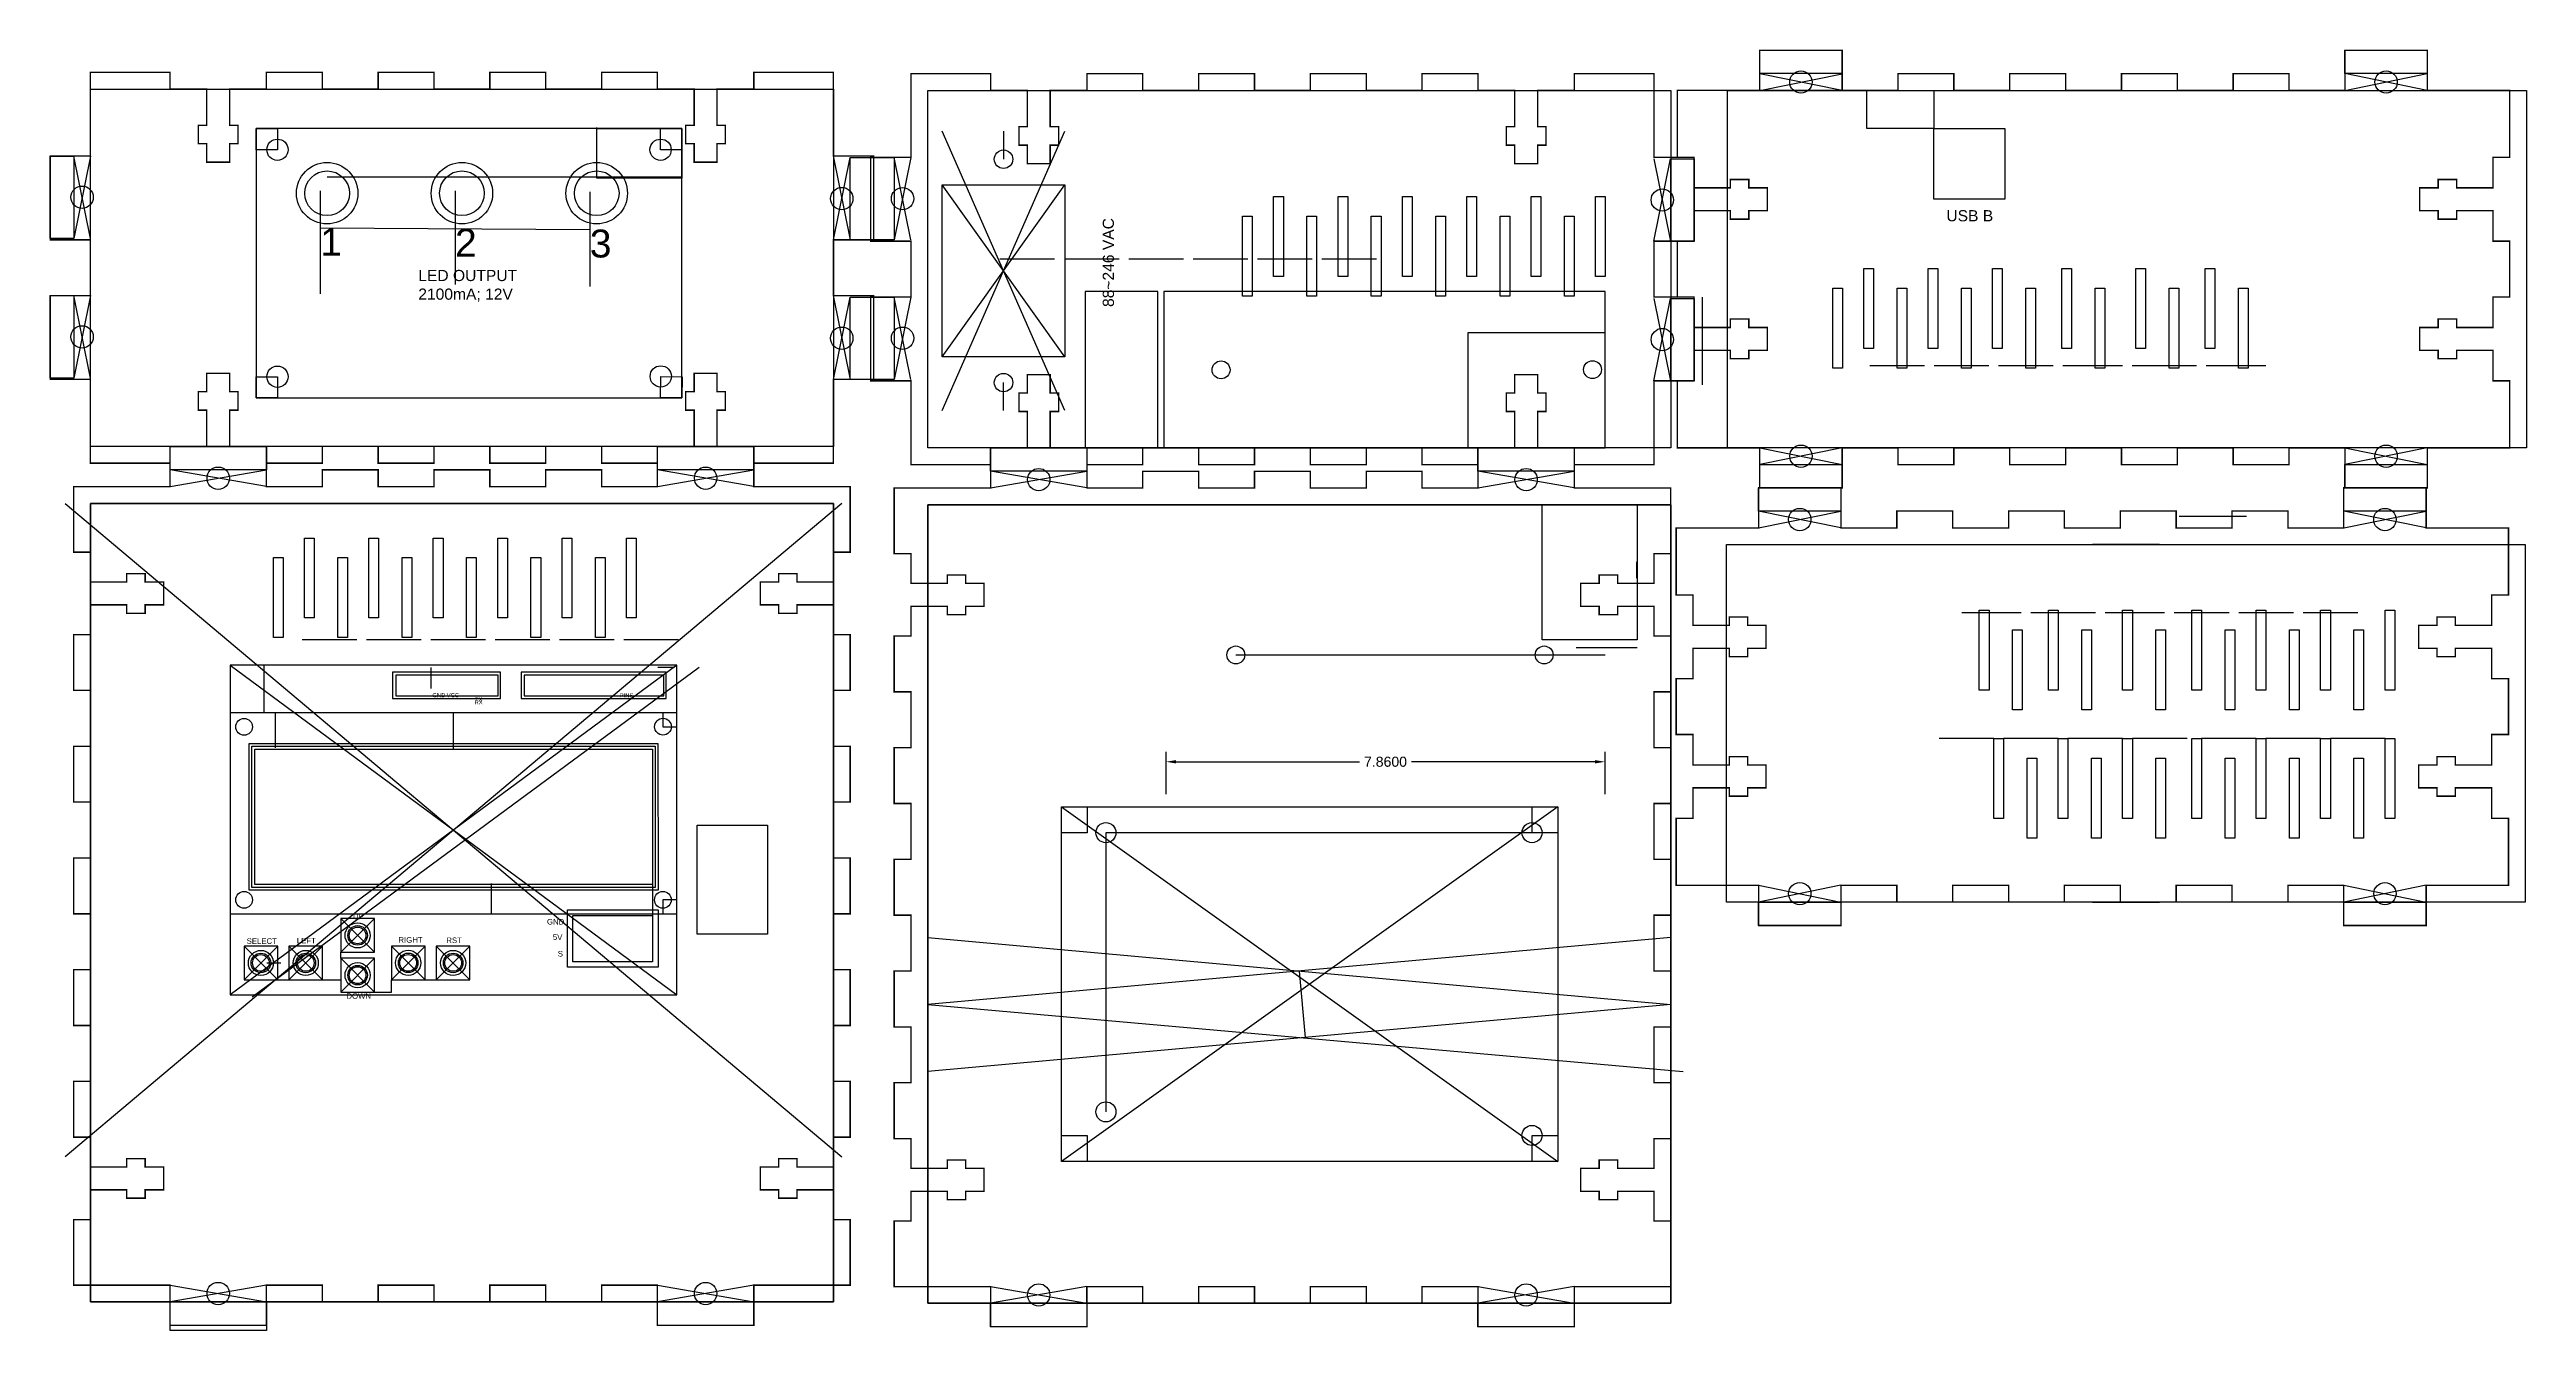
# Model space of a CAD drawing. Header units: inches. Extents: x 39.2 to 83.6, y 6.9 to 29.8.
import ezdxf

# ---------------------------------------------------------------- set-up
doc = ezdxf.new("R2010")
doc.units = ezdxf.units.IN
doc.header["$MEASUREMENT"] = 0
doc.layers.get('0').update_dxf_attribs({"color": 6})
doc.layers.get('Defpoints').update_dxf_attribs({"color": 4})
for name, color, linetype in [('Cut', 1, 'Continuous'), ('Engrave', 250, 'Continuous'), ('Silk', 7, 'Continuous')]:
    doc.layers.add(name, color=color, linetype=linetype)
doc.styles.get("Standard").update_dxf_attribs({"font": 'Arial.ttf'})
doc.dimstyles.get("Standard").update_dxf_attribs({"dimtxt": 0.18, "dimasz": 0.18, "dimexe": 0.18, "dimexo": 0.0625, "dimgap": 0.09, "dimtad": 0, "dimtih": 1, "dimtoh": 1, "dimdec": 4, "dimzin": 0, "dimdsep": 46, "dimtxsty": 'Standard', "dimcen": 0.09, "dimadec": 0, "dimazin": 0, "dimtfac": 1, "dimtdec": 4, "dimtofl": 0, "dimtmove": 0, "dimatfit": 3, "dimfxl": 1, "dimtolj": 1, "dimtzin": 0, "dimarcsym": 0})

# ---------------------------------------------------------------- blocks, each defined once
blk = doc.blocks.new('*D9')
at = {"color": 0, "lineweight": -2, "transparency": 16777216}
for p, q in [((59.207, 16.493), (59.207, 17.252)), ((59.387, 17.072), (62.674, 17.072)), ((66.887, 17.072), (63.601, 17.072)), ((67.067, 16.493), (67.067, 17.252))]:
    blk.add_line(p, q, dxfattribs=at)
at = {"color": 0, "transparency": 16777216}
for points in [[(59.387, 17.102), (59.387, 17.042), (59.207, 17.072)], [(66.887, 17.102), (66.887, 17.042), (67.067, 17.072)]]:
    blk.add_solid(points, dxfattribs=at)
at = {"layer": 'Defpoints', "color": 0, "transparency": 16777216}
for p in [(59.207, 17.072), (59.207, 16.431, -2.8), (67.067, 16.431, -2.8)]:
    blk.add_point(p, dxfattribs=at)
at = {"color": 0, "transparency": 16777216, "insert": (63.137, 17.072), "char_height": 0.18, "attachment_point": 5}
blk.add_mtext('\\A1;7.8600', dxfattribs=at)

msp = doc.modelspace()

# ---------------------------------------------------------------- linework, layer by layer
for p, q in [((71.31157, 29.09521), (69.83648, 29.39499)), ((69.83648, 29.09521), (71.31157, 29.39499)), ((81.78736, 29.09522), (80.31226, 29.395)), ((80.31226, 29.09522), (81.78736, 29.395)), ((71.7544, 29.0955, -2.77), (68.81183, 29.0955)), ((75.81184, 29.09522), (77.01208, 29.09522)), ((49.01506, 27.54308, 1.15965), (49.01506, 28.43208, 1.15965)), ((55.19798, 23.36335), (57.39798, 28.36335)), ((57.39798, 23.36335), (55.19798, 28.36335)), ((56.29798, 28.36335), (56.29798, 27.86335)), ((39.95153, 27.91988), (39.65174, 26.44479)), ((39.95153, 26.44479), (39.65174, 27.91988)), ((46.60206, 27.54308, 1.15965), (44.18906, 27.54308, 1.15965)), ((49.01506, 27.54308, 1.15965), (46.60206, 27.54308, 1.15965)), ((50.53906, 27.54308, 1.15965), (49.01506, 27.54308, 1.15965)), ((53.25259, 26.41989), (53.55237, 27.89499)), ((53.25259, 27.89499), (53.55237, 26.41989)), ((54.64085, 27.89499), (54.34107, 26.41989)), ((54.64085, 26.41989), (54.34107, 27.89499)), ((67.94194, 26.395), (68.24173, 27.87009)), ((67.94194, 27.87009), (68.24173, 26.395)), ((48.89125, 27.27647), (48.89125, 25.58115)), ((55.19798, 24.32335), (57.39798, 27.40335)), ((57.39798, 24.32335), (55.19798, 27.40335)), ((44.06525, 26.63412), (48.89125, 26.60315)), ((56.23459, 26.08115), (57.21363, 26.08115)), ((57.38732, 26.08115), (58.36635, 26.08115)), ((58.54004, 26.08115), (59.51908, 26.08115)), ((59.69277, 26.08115), (60.6718, 26.08115)), ((60.84549, 26.08115), (61.82453, 26.08115)), ((61.99822, 26.08115), (62.97726, 26.08115)), ((39.95153, 25.41977), (39.65174, 23.94467)), ((39.95153, 23.94467), (39.65174, 25.41977)), ((53.25259, 23.91968), (53.55237, 25.39477)), ((53.25259, 25.39477), (53.55237, 23.91968)), ((54.64085, 25.39487), (54.34107, 23.91978)), ((54.64085, 23.91978), (54.34107, 25.39487)), ((67.94194, 23.89478), (68.24173, 25.36988)), ((67.94194, 25.36988), (68.24173, 23.89478)), ((68.8113, 23.81981), (68.8113, 25.39501)), ((68.66168, 24.348), (68.66167, 23.97716)), ((71.80447, 24.16983), (72.7835, 24.16983)), ((72.95719, 24.16983), (73.93623, 24.16983)), ((74.10992, 24.16983), (75.08895, 24.16983)), ((75.26264, 24.16983), (76.24168, 24.16983)), ((75.34949, 24.16983), (76.32852, 24.16983)), ((76.50221, 24.16983), (77.48125, 24.16983)), ((76.67591, 24.16983), (77.65494, 24.16983)), ((77.82863, 24.16983), (78.80767, 24.16983)), ((77.91548, 24.16983), (78.89451, 24.16983)), ((56.29798, 23.36335), (56.29798, 23.86335)), ((69.83648, 22.69466), (71.31157, 22.39488)), ((71.31157, 22.69466), (69.83648, 22.39488)), ((80.31226, 22.69466), (81.78736, 22.39488)), ((81.78736, 22.69466), (80.31226, 22.39488)), ((43.10182, 22.00015), (41.37666, 22.30017)), ((41.37666, 22.00015), (43.10182, 22.30002)), ((51.82742, 22.00015), (50.10227, 22.30017)), ((50.10227, 22.00015), (51.82742, 22.30002)), ((57.7911, 21.97523), (56.06595, 22.27525)), ((56.06595, 21.97523), (57.7911, 22.2751)), ((66.51669, 21.97523), (64.79154, 22.27525)), ((64.79154, 21.97523), (66.51669, 22.2751)), ((39.50136, 21.70026), (53.40245, 9.99883)), ((53.40245, 21.70026), (39.50136, 9.99883)), ((71.29093, 21.26093), (69.81584, 21.56071)), ((69.81584, 21.26093), (71.29093, 21.56071)), ((77.34785, 21.46809), (78.54809, 21.46809)), ((81.76671, 21.26093), (80.29162, 21.56071)), ((80.29162, 21.26093), (81.76671, 21.56071)), ((76.99157, 20.96105), (75.79132, 20.96105)), ((67.62986, 20.65306), (67.62986, 20.35842)), ((74.43204, 19.74199), (73.45301, 19.74199)), ((74.51889, 19.74199), (73.53985, 19.74199)), ((75.67161, 19.74199), (74.69258, 19.74199)), ((75.8453, 19.74199), (74.86627, 19.74199)), ((76.99803, 19.74199), (76.01899, 19.74199)), ((77.08487, 19.74199), (76.10584, 19.74199)), ((78.2376, 19.74199), (77.25857, 19.74199)), ((79.39033, 19.74199), (78.41129, 19.74199)), ((80.54305, 19.74199), (79.56402, 19.74199)), ((43.73957, 19.26093), (44.7186, 19.26093)), ((44.89229, 19.26093), (45.87133, 19.26093)), ((46.04502, 19.26093), (47.02405, 19.26093)), ((47.19774, 19.26093), (48.17678, 19.26093)), ((48.35047, 19.26093), (49.3295, 19.26093)), ((49.5032, 19.26093), (50.48223, 19.26093)), ((66.55026, 19.12034), (67.64026, 19.12034)), ((50.41001, 18.75769), (50.11001, 18.75769)), ((60.45743, 18.98564), (67.06743, 18.98564)), ((74.0277, 17.48662), (73.04866, 17.48662)), ((75.18042, 17.48662), (74.20139, 17.48662)), ((75.18042, 17.48662), (74.20139, 17.48662)), ((76.33315, 17.48662), (75.35411, 17.48662)), ((76.33315, 17.48662), (75.35411, 17.48662)), ((77.48587, 17.48662), (76.50684, 17.48662)), ((78.72545, 17.48662), (77.74641, 17.48662)), ((79.87817, 17.48662), (78.89914, 17.48662)), ((81.0309, 17.48662), (80.05186, 17.48662)), ((57.33365, 16.26671), (66.22365, 9.91671)), ((66.22365, 16.26671), (57.33365, 9.91671)), ((65.75965, 15.80271), (58.13165, 15.80271)), ((58.13165, 15.80271), (58.13165, 10.80271)), ((69.81584, 14.86044), (71.29093, 14.56066)), ((71.29093, 14.86044), (69.81584, 14.56066)), ((80.29162, 14.86044), (81.76671, 14.56066)), ((81.76671, 14.86044), (80.29162, 14.56066)), ((75.79132, 14.56066), (76.99157, 14.56066)), ((68.24186, 13.92481), (54.94071, 12.72469)), ((54.94071, 13.92481), (68.24186, 12.72469)), ((61.59129, 13.32475), (61.69869, 12.13435)), ((68.24186, 12.72469), (54.94071, 11.52463)), ((54.94071, 12.72469), (68.4668, 11.52463)), ((41.37666, 7.69912), (43.10182, 7.3991)), ((43.10182, 7.69912), (41.37666, 7.39925)), ((50.10227, 7.69912), (51.82742, 7.3991)), ((51.82742, 7.69912), (50.10227, 7.39925)), ((56.06595, 7.6742), (57.7911, 7.37418)), ((57.7911, 7.6742), (56.06595, 7.37433)), ((57.7911, 7.37418), (57.7911, 7.6742)), ((64.79154, 7.6742), (66.51669, 7.37418)), ((66.51669, 7.6742), (64.79154, 7.37433))]:
    msp.add_line(p, q)
for points in [[(69.83648, 29.81464), (71.31157, 29.81464), (71.31157, 29.39525), (69.83648, 29.39525)], [(80.31226, 29.81466), (81.78736, 29.81466), (81.78736, 29.39527), (80.31226, 29.39527)], [(39.95153, 29.1201), (53.25259, 29.12011), (53.25259, 22.71972), (39.95153, 22.71971)], [(39.95153, 29.1201), (53.25259, 29.12), (53.25259, 22.71941), (39.95153, 22.71951)], [(54.94084, 29.09521), (68.24199, 29.09519), (68.24199, 22.69463), (54.94084, 22.69464)], [(54.94084, 29.09521), (68.24199, 29.09521), (68.24199, 22.69482), (54.94084, 22.69482)], [(69.26142, 29.09522), (83.5625, 29.09522), (83.56275, 22.69468), (69.26168, 22.69468)], [(69.26142, 29.09522), (83.5625, 29.09522), (83.5625, 22.69483), (69.26142, 22.69483)], [(39.23209, 26.44479), (39.23209, 27.91988), (39.65148, 27.91988), (39.65148, 26.44479)], [(53.97203, 27.89499), (53.97203, 26.41989), (53.55264, 26.41989), (53.55264, 27.89499)], [(53.92141, 26.41989), (53.92141, 27.89499), (54.3408, 27.89499), (54.3408, 26.41989)], [(68.66138, 27.87009), (68.66138, 26.395), (68.24199, 26.395), (68.24199, 27.87009)], [(39.23209, 23.94467), (39.23209, 25.41977), (39.65148, 25.41977), (39.65148, 23.94467)], [(53.97203, 25.39477), (53.97203, 23.91968), (53.55264, 23.91968), (53.55264, 25.39477)], [(53.92141, 23.91978), (53.92141, 25.39487), (54.3408, 25.39487), (54.3408, 23.91978)], [(59.05865, 25.49483), (57.75865, 25.49483), (57.75865, 22.69483), (59.05865, 22.69483)], [(67.06755, 25.49483), (59.16755, 25.49483), (59.16755, 22.69483), (67.06755, 22.69483)], [(68.66138, 25.36988), (68.66138, 23.89478), (68.24199, 23.89478), (68.24199, 25.36988)], [(67.06755, 24.75229), (64.60811, 24.75229), (64.60811, 22.69483), (67.06755, 22.69483)], [(64.60813, 22.69483), (67.06755, 22.69483), (67.06755, 24.75229), (64.60813, 24.75229)], [(43.10182, 22.30017), (41.37666, 22.30017), (41.37666, 22.71956), (43.10182, 22.71956)], [(51.82742, 22.30017), (50.10227, 22.30017), (50.10227, 22.71956), (51.82742, 22.71956)], [(57.7911, 22.27525), (56.06595, 22.27525), (56.06595, 22.69464), (57.7911, 22.69464)], [(66.51669, 22.27525), (64.79154, 22.27525), (64.79154, 22.69464), (66.51669, 22.69464)], [(71.31157, 21.97523), (69.83648, 21.97523), (69.83648, 22.39462), (71.31157, 22.39462)], [(81.78736, 21.97523), (80.31226, 21.97523), (80.31226, 22.39462), (81.78736, 22.39462)], [(69.81584, 21.98037), (71.29093, 21.98037), (71.29093, 21.56098), (69.81584, 21.56098)], [(80.29162, 21.98037), (81.76671, 21.98037), (81.76671, 21.56098), (80.29162, 21.56098)], [(53.25258, 21.70026), (39.95146, 21.70026), (39.95142, 7.39925), (53.25254, 7.39925)], [(39.95146, 21.70026), (53.25253, 21.70026), (53.25253, 7.39925), (39.95146, 7.39925)], [(68.24184, 21.67534), (54.94071, 21.67534), (54.94067, 7.37433), (68.2418, 7.37433)], [(54.94071, 21.67534), (68.24186, 21.67534), (68.24199, 7.37433), (54.94084, 7.37433)], [(65.94264, 21.67534), (67.64026, 21.67534), (67.64026, 19.25392), (65.94264, 19.25392)], [(69.24065, 20.96105), (83.54173, 20.96105), (83.54173, 14.56066), (69.24065, 14.56066)], [(69.24065, 20.96105), (83.54173, 20.96105), (83.54185, 14.56051), (69.24078, 14.56051)], [(57.33365, 16.26671), (66.22365, 16.26671), (66.22365, 9.91671), (57.33365, 9.91671)], [(57.33365, 16.26671), (57.79765, 16.26671), (57.79765, 15.80271), (57.33365, 15.80271)], [(66.22365, 16.26671), (66.22365, 15.80271), (65.75965, 15.80271), (65.75965, 16.26671)], [(71.29093, 14.141), (69.81584, 14.141), (69.81584, 14.56039), (71.29093, 14.56039)], [(81.76671, 14.141), (80.29162, 14.141), (80.29162, 14.56039), (81.76671, 14.56039)], [(57.33365, 9.91671), (57.33365, 10.38071), (57.79765, 10.38071), (57.79765, 9.91671)], [(66.22365, 9.91671), (65.75965, 9.91671), (65.75965, 10.38071), (66.22365, 10.38071)], [(41.37666, 7.3991), (43.10183, 7.3991), (43.10183, 7.39925), (41.37666, 7.39925)], [(41.37666, 7.39925), (43.10183, 7.39925), (43.10183, 6.88788), (41.37666, 6.88788)], [(41.37666, 7.3991), (43.10182, 7.3991), (43.10182, 6.97971), (41.37666, 6.97971)], [(50.10227, 7.3991), (51.82742, 7.3991), (51.82742, 6.97971), (50.10227, 6.97971)], [(56.06595, 7.37418), (57.7911, 7.37418), (57.7911, 6.95479), (56.06595, 6.95479)], [(64.79154, 7.37418), (66.51669, 7.37418), (66.51669, 6.95479), (64.79154, 6.95479)]]:
    msp.add_lwpolyline(points, close=True)
for points, elevation in [([(71.7544, 29.0955), (72.9544, 29.0955), (72.9544, 28.4155), (71.7544, 28.4155)], -2.77), ([(50.53906, 23.58722), (50.53906, 28.41322), (42.91906, 28.41322), (42.91906, 23.58722)], 1.15965), ([(42.91906, 28.41322), (43.30006, 28.41322), (43.30006, 28.03222), (42.91906, 28.03222)], -1.23962), ([(50.53906, 27.52422), (49.01506, 27.52422), (49.01506, 28.41322), (50.53906, 28.41322)], 1.15965), ([(50.53906, 28.41322), (50.53906, 28.03222), (50.15806, 28.03222), (50.15806, 28.41322)], -1.23962), ([(42.91906, 23.58722), (42.91906, 23.96822), (43.30006, 23.96822), (43.30006, 23.58722)], -1.23962), ([(50.53906, 23.58722), (50.15808, 23.59149), (50.16235, 23.97247), (50.54333, 23.9682)], -1.23962)]:
    msp.add_lwpolyline(points, close=True, dxfattribs=dict(elevation=elevation))
for centre in [(43.30006, 28.03222, -1.23962), (50.15806, 28.03222, -1.23962), (43.30006, 23.96822, -1.23962), (50.16235, 23.97247, -1.23962)]:
    msp.add_circle(centre, 0.1905)
at = {"layer": 'Cut'}
for points in [[(68.36138, 29.09521, 0.0254, 0.0254, 0), (69.83648, 29.09521, 0.0254, 0.0254, 0), (69.83648, 29.81464, 0.0254, 0.0254, 0), (70.38897, 29.81464, 0.0254, 0.0254, 0), (70.38897, 29.81464, 0.0254, 0.0254, 0), (70.75908, 29.81464, 0.0254, 0.0254, 0), (70.75908, 29.81464, 0.0254, 0.0254, 0), (71.31157, 29.81464, 0.0254, 0.0254, 0), (71.31157, 29.09521, 0.0254, 0.0254, 0), (72.31165, 29.09521, 0.0254, 0.0254, 0), (72.31165, 29.39523, 0.0254, 0.0254, 0), (73.31173, 29.39523, 0.0254, 0.0254, 0), (73.31173, 29.09521, 0.0254, 0.0254, 0), (74.3118, 29.09521, 0.0254, 0.0254, 0), (74.3118, 29.39523, 0.0254, 0.0254, 0), (75.31188, 29.39523, 0.0254, 0.0254, 0), (75.31188, 29.09521, 0.0254, 0.0254, 0), (76.31221, 29.09521, 0.0254, 0.0254, 0), (76.31221, 29.39523, 0.0254, 0.0254, 0), (77.31203, 29.39523, 0.0254, 0.0254, 0), (77.31203, 29.09521, 0.0254, 0.0254, 0), (78.31211, 29.09521, 0.0254, 0.0254, 0), (78.31211, 29.39523, 0.0254, 0.0254, 0), (79.31244, 29.39523, 0.0254, 0.0254, 0), (79.31244, 29.09521, 0.0254, 0.0254, 0), (80.31226, 29.09521, 0.0254, 0.0254, 0), (80.31226, 29.81466, 0.0254, 0.0254, 0), (80.86476, 29.81466, 0.0254, 0.0254, 0), (80.86476, 29.81466, 0.0254, 0.0254, 0), (81.23486, 29.81466, 0.0254, 0.0254, 0), (81.23486, 29.81466, 0.0254, 0.0254, 0), (81.78736, 29.81466, 0.0254, 0.0254, 0), (81.78736, 29.09521, 0.0254, 0.0254, 0), (83.26245, 29.09521, 0.0254, 0.0254, 0), (83.26245, 27.89499, 0.0254, 0.0254, 0), (82.96245, 27.89499, 0.0254, 0.0254, 0), (82.96245, 27.35004, 0.0254, 0.0254, 0), (82.31216, 27.35004, 0.0254, 0.0254, 0), (82.31216, 27.50014, 0.0254, 0.0254, 0), (81.98245, 27.50014, 0.0254, 0.0254, 0), (81.98245, 27.35004, 0.0254, 0.0254, 0), (81.65247, 27.35004, 0.0254, 0.0254, 0), (81.65247, 26.94005, 0.0254, 0.0254, 0), (81.98245, 26.94005, 0.0254, 0.0254, 0), (81.98245, 26.78997, 0.0254, 0.0254, 0), (82.31216, 26.78997, 0.0254, 0.0254, 0), (82.31216, 26.94005, 0.0254, 0.0254, 0), (82.96245, 26.94005, 0.0254, 0.0254, 0), (82.96245, 26.395, 0.0254, 0.0254, 0), (83.26245, 26.395, 0.0254, 0.0254, 0), (83.26245, 25.39487, 0.0254, 0.0254, 0), (82.96245, 25.39487, 0.0254, 0.0254, 0), (82.96245, 24.84982, 0.0254, 0.0254, 0), (82.31216, 24.84982, 0.0254, 0.0254, 0), (82.31216, 24.9999, 0.0254, 0.0254, 0), (81.98245, 24.9999, 0.0254, 0.0254, 0), (81.98245, 24.84982, 0.0254, 0.0254, 0), (81.65247, 24.84982, 0.0254, 0.0254, 0), (81.65247, 24.43983, 0.0254, 0.0254, 0), (81.98245, 24.43983, 0.0254, 0.0254, 0), (81.98245, 24.28988, 0.0254, 0.0254, 0), (82.31216, 24.28988, 0.0254, 0.0254, 0), (82.31216, 24.43983, 0.0254, 0.0254, 0), (82.96245, 24.43983, 0.0254, 0.0254, 0), (82.96245, 23.89478, 0.0254, 0.0254, 0), (83.26245, 23.89478, 0.0254, 0.0254, 0), (83.26245, 22.69466, 0.0254, 0.0254, 0), (81.78736, 22.69466, 0.0254, 0.0254, 0), (81.78736, 21.97523, 0.0254, 0.0254, 0), (81.23486, 21.97523, 0.0254, 0.0254, 0), (81.23486, 21.97523, 0.0254, 0.0254, 0), (80.86476, 21.97523, 0.0254, 0.0254, 0), (80.86476, 21.97523, 0.0254, 0.0254, 0), (80.31226, 21.97523, 0.0254, 0.0254, 0), (80.31226, 22.69466, 0.0254, 0.0254, 0), (79.31244, 22.69466, 0.0254, 0.0254, 0), (79.31244, 22.39464, 0.0254, 0.0254, 0), (78.31211, 22.39464, 0.0254, 0.0254, 0), (78.31211, 22.69466, 0.0254, 0.0254, 0), (77.31203, 22.69466, 0.0254, 0.0254, 0), (77.31203, 22.39464, 0.0254, 0.0254, 0), (76.31221, 22.39464, 0.0254, 0.0254, 0), (76.31221, 22.69466, 0.0254, 0.0254, 0), (75.31188, 22.69466, 0.0254, 0.0254, 0), (75.31188, 22.39464, 0.0254, 0.0254, 0), (74.3118, 22.39464, 0.0254, 0.0254, 0), (74.3118, 22.69466, 0.0254, 0.0254, 0), (73.31173, 22.69466, 0.0254, 0.0254, 0), (73.31173, 22.39464, 0.0254, 0.0254, 0), (72.31165, 22.39464, 0.0254, 0.0254, 0), (72.31165, 22.69466, 0.0254, 0.0254, 0), (71.31157, 22.69466, 0.0254, 0.0254, 0), (71.31157, 21.97523, 0.0254, 0.0254, 0), (70.75908, 21.97523, 0.0254, 0.0254, 0), (70.75908, 21.97523, 0.0254, 0.0254, 0), (70.38897, 21.97523, 0.0254, 0.0254, 0), (70.38897, 21.97523, 0.0254, 0.0254, 0), (69.83648, 21.97523, 0.0254, 0.0254, 0), (69.83648, 22.69466, 0.0254, 0.0254, 0), (68.36138, 22.69466, 0.0254, 0.0254, 0), (68.36138, 23.89478, 0.0254, 0.0254, 0), (68.66138, 23.89478, 0.0254, 0.0254, 0), (68.66138, 24.43983, 0.0254, 0.0254, 0), (69.31142, 24.43983, 0.0254, 0.0254, 0), (69.31142, 24.28988, 0.0254, 0.0254, 0), (69.64139, 24.28988, 0.0254, 0.0254, 0), (69.64139, 24.43983, 0.0254, 0.0254, 0), (69.97136, 24.43983, 0.0254, 0.0254, 0), (69.97136, 24.84982, 0.0254, 0.0254, 0), (69.64139, 24.84982, 0.0254, 0.0254, 0), (69.64139, 24.9999, 0.0254, 0.0254, 0), (69.31142, 24.9999, 0.0254, 0.0254, 0), (69.31142, 24.84982, 0.0254, 0.0254, 0), (68.66138, 24.84982, 0.0254, 0.0254, 0), (68.66138, 25.39487, 0.0254, 0.0254, 0), (68.36138, 25.39487, 0.0254, 0.0254, 0), (68.36138, 26.395, 0.0254, 0.0254, 0), (68.66138, 26.395, 0.0254, 0.0254, 0), (68.66138, 26.94005, 0.0254, 0.0254, 0), (69.31142, 26.94005, 0.0254, 0.0254, 0), (69.31142, 26.78997, 0.0254, 0.0254, 0), (69.64139, 26.78997, 0.0254, 0.0254, 0), (69.64139, 26.94005, 0.0254, 0.0254, 0), (69.97136, 26.94005, 0.0254, 0.0254, 0), (69.97136, 27.35004, 0.0254, 0.0254, 0), (69.64139, 27.35004, 0.0254, 0.0254, 0), (69.64139, 27.50014, 0.0254, 0.0254, 0), (69.31142, 27.50014, 0.0254, 0.0254, 0), (69.31142, 27.35004, 0.0254, 0.0254, 0), (68.66138, 27.35004, 0.0254, 0.0254, 0), (68.66138, 27.89499, 0.0254, 0.0254, 0), (68.36138, 27.89499, 0.0254, 0.0254, 0), (68.36138, 29.09521, 0.0254, 0.0254, 0)], [(39.95153, 29.42012, 0.0254, 0.0254, 0), (41.37666, 29.42012, 0.0254, 0.0254, 0), (41.37666, 29.1201, 0.0254, 0.0254, 0), (42.03419, 29.1201, 0.0254, 0.0254, 0), (42.03419, 28.46989, 0.0254, 0.0254, 0), (41.88424, 28.46989, 0.0254, 0.0254, 0), (41.88424, 28.13996, 0.0254, 0.0254, 0), (42.03419, 28.13996, 0.0254, 0.0254, 0), (42.03419, 27.81002, 0.0254, 0.0254, 0), (42.44417, 27.81002, 0.0254, 0.0254, 0), (42.44417, 28.13996, 0.0254, 0.0254, 0), (42.59425, 28.13996, 0.0254, 0.0254, 0), (42.59425, 28.46989, 0.0254, 0.0254, 0), (42.44417, 28.46989, 0.0254, 0.0254, 0), (42.44417, 29.1201, 0.0254, 0.0254, 0), (43.10183, 29.1201, 0.0254, 0.0254, 0), (43.10183, 29.42012, 0.0254, 0.0254, 0), (44.10183, 29.42012, 0.0254, 0.0254, 0), (44.10183, 29.1201, 0.0254, 0.0254, 0), (45.10193, 29.1201, 0.0254, 0.0254, 0), (45.10193, 29.42012, 0.0254, 0.0254, 0), (46.10206, 29.42012, 0.0254, 0.0254, 0), (46.10206, 29.1201, 0.0254, 0.0254, 0), (47.10206, 29.1201, 0.0254, 0.0254, 0), (47.10206, 29.42012, 0.0254, 0.0254, 0), (48.10214, 29.42012, 0.0254, 0.0254, 0), (48.10214, 29.1201, 0.0254, 0.0254, 0), (49.10229, 29.1201, 0.0254, 0.0254, 0), (49.10229, 29.42012, 0.0254, 0.0254, 0), (50.10227, 29.42012, 0.0254, 0.0254, 0), (50.10227, 29.1201, 0.0254, 0.0254, 0), (50.7599, 29.1201, 0.0254, 0.0254, 0), (50.7599, 28.46989, 0.0254, 0.0254, 0), (50.60982, 28.46989, 0.0254, 0.0254, 0), (50.60982, 28.13996, 0.0254, 0.0254, 0), (50.7599, 28.13996, 0.0254, 0.0254, 0), (50.7599, 27.81002, 0.0254, 0.0254, 0), (51.16989, 27.81002, 0.0254, 0.0254, 0), (51.16989, 28.13996, 0.0254, 0.0254, 0), (51.31984, 28.13996, 0.0254, 0.0254, 0), (51.31984, 28.46989, 0.0254, 0.0254, 0), (51.16989, 28.46989, 0.0254, 0.0254, 0), (51.16989, 29.1201, 0.0254, 0.0254, 0), (51.82742, 29.1201, 0.0254, 0.0254, 0), (51.82742, 29.42012, 0.0254, 0.0254, 0), (53.25257, 29.42012, 0.0254, 0.0254, 0), (53.25257, 27.91988, 0.0254, 0.0254, 0), (53.97203, 27.91988, 0.0254, 0.0254, 0), (53.97203, 27.35497, 0.0254, 0.0254, 0), (53.97203, 27.34244, 0.0254, 0.0254, 0), (53.97203, 26.97244, 0.0254, 0.0254, 0), (53.97203, 26.98496, 0.0254, 0.0254, 0), (53.97203, 26.41989, 0.0254, 0.0254, 0), (53.25257, 26.41989, 0.0254, 0.0254, 0), (53.25257, 25.41977, 0.0254, 0.0254, 0), (53.97203, 25.41977, 0.0254, 0.0254, 0), (53.97203, 24.85475, 0.0254, 0.0254, 0), (53.97203, 24.85475, 0.0254, 0.0254, 0), (53.97203, 24.48459, 0.0254, 0.0254, 0), (53.97203, 24.48459, 0.0254, 0.0254, 0), (53.97203, 23.91968, 0.0254, 0.0254, 0), (53.25257, 23.91968, 0.0254, 0.0254, 0), (53.25257, 22.41954, 0.0254, 0.0254, 0), (51.82742, 22.41954, 0.0254, 0.0254, 0), (51.82742, 22.71956, 0.0254, 0.0254, 0), (51.16989, 22.71956, 0.0254, 0.0254, 0), (51.16989, 23.36965, 0.0254, 0.0254, 0), (51.31984, 23.36965, 0.0254, 0.0254, 0), (51.31984, 23.69959, 0.0254, 0.0254, 0), (51.16989, 23.69959, 0.0254, 0.0254, 0), (51.16989, 24.02964, 0.0254, 0.0254, 0), (50.7599, 24.02964, 0.0254, 0.0254, 0), (50.7599, 23.69959, 0.0254, 0.0254, 0), (50.60982, 23.69959, 0.0254, 0.0254, 0), (50.60982, 23.36965, 0.0254, 0.0254, 0), (50.7599, 23.36965, 0.0254, 0.0254, 0), (50.7599, 22.71956, 0.0254, 0.0254, 0), (50.10227, 22.71956, 0.0254, 0.0254, 0), (50.10227, 22.41954, 0.0254, 0.0254, 0), (49.10229, 22.41954, 0.0254, 0.0254, 0), (49.10229, 22.71956, 0.0254, 0.0254, 0), (48.10214, 22.71956, 0.0254, 0.0254, 0), (48.10214, 22.41954, 0.0254, 0.0254, 0), (47.10206, 22.41954, 0.0254, 0.0254, 0), (47.10206, 22.71956, 0.0254, 0.0254, 0), (46.10206, 22.71956, 0.0254, 0.0254, 0), (46.10206, 22.41954, 0.0254, 0.0254, 0), (45.10193, 22.41954, 0.0254, 0.0254, 0), (45.10193, 22.71956, 0.0254, 0.0254, 0), (44.10183, 22.71956, 0.0254, 0.0254, 0), (44.10183, 22.41954, 0.0254, 0.0254, 0), (43.10183, 22.41954, 0.0254, 0.0254, 0), (43.10183, 22.71956, 0.0254, 0.0254, 0), (42.44417, 22.71956, 0.0254, 0.0254, 0), (42.44417, 23.36965, 0.0254, 0.0254, 0), (42.59425, 23.36965, 0.0254, 0.0254, 0), (42.59425, 23.69959, 0.0254, 0.0254, 0), (42.44417, 23.69959, 0.0254, 0.0254, 0), (42.44417, 24.02964, 0.0254, 0.0254, 0), (42.03419, 24.02964, 0.0254, 0.0254, 0), (42.03419, 23.69959, 0.0254, 0.0254, 0), (41.88424, 23.69959, 0.0254, 0.0254, 0), (41.88424, 23.36965, 0.0254, 0.0254, 0), (42.03419, 23.36965, 0.0254, 0.0254, 0), (42.03419, 22.71956, 0.0254, 0.0254, 0), (41.37666, 22.71956, 0.0254, 0.0254, 0), (41.37666, 22.41954, 0.0254, 0.0254, 0), (39.95153, 22.41954, 0.0254, 0.0254, 0), (39.95153, 23.91968, 0.0254, 0.0254, 0), (39.23209, 23.91968, 0.0254, 0.0254, 0), (39.23209, 24.48459, 0.0254, 0.0254, 0), (39.23209, 24.48459, 0.0254, 0.0254, 0), (39.23209, 24.85475, 0.0254, 0.0254, 0), (39.23209, 24.85475, 0.0254, 0.0254, 0), (39.23209, 25.41977, 0.0254, 0.0254, 0), (39.95153, 25.41977, 0.0254, 0.0254, 0), (39.95153, 26.41989, 0.0254, 0.0254, 0), (39.23209, 26.41989, 0.0254, 0.0254, 0), (39.23209, 26.98496, 0.0254, 0.0254, 0), (39.23209, 26.99733, 0.0254, 0.0254, 0), (39.23209, 27.36734, 0.0254, 0.0254, 0), (39.23209, 27.35497, 0.0254, 0.0254, 0), (39.23209, 27.91988, 0.0254, 0.0254, 0), (39.95153, 27.91988, 0.0254, 0.0254, 0), (39.95153, 29.42012, 0.0254, 0.0254, 0)], [(54.64085, 29.39523, 0.0254, 0.0254, 0), (56.06595, 29.39523, 0.0254, 0.0254, 0), (56.06595, 29.09521, 0.0254, 0.0254, 0), (56.72348, 29.09521, 0.0254, 0.0254, 0), (56.72348, 28.44499, 0.0254, 0.0254, 0), (56.57353, 28.44499, 0.0254, 0.0254, 0), (56.57353, 28.11507, 0.0254, 0.0254, 0), (56.72348, 28.11507, 0.0254, 0.0254, 0), (56.72348, 27.78512, 0.0254, 0.0254, 0), (57.13347, 27.78512, 0.0254, 0.0254, 0), (57.13347, 28.11507, 0.0254, 0.0254, 0), (57.28357, 28.11507, 0.0254, 0.0254, 0), (57.28357, 28.44499, 0.0254, 0.0254, 0), (57.13347, 28.44499, 0.0254, 0.0254, 0), (57.13347, 29.09521, 0.0254, 0.0254, 0), (57.7911, 29.09521, 0.0254, 0.0254, 0), (57.7911, 29.39523, 0.0254, 0.0254, 0), (58.7911, 29.39523, 0.0254, 0.0254, 0), (58.7911, 29.09521, 0.0254, 0.0254, 0), (59.79123, 29.09521, 0.0254, 0.0254, 0), (59.79123, 29.39523, 0.0254, 0.0254, 0), (60.79136, 29.39523, 0.0254, 0.0254, 0), (60.79136, 29.09521, 0.0254, 0.0254, 0), (61.79133, 29.09521, 0.0254, 0.0254, 0), (61.79133, 29.39523, 0.0254, 0.0254, 0), (62.79146, 29.39523, 0.0254, 0.0254, 0), (62.79146, 29.09521, 0.0254, 0.0254, 0), (63.79159, 29.09521, 0.0254, 0.0254, 0), (63.79159, 29.39523, 0.0254, 0.0254, 0), (64.79154, 29.39523, 0.0254, 0.0254, 0), (64.79154, 29.09521, 0.0254, 0.0254, 0), (65.44925, 29.09521, 0.0254, 0.0254, 0), (65.44925, 28.44499, 0.0254, 0.0254, 0), (65.29912, 28.44499, 0.0254, 0.0254, 0), (65.29912, 28.11507, 0.0254, 0.0254, 0), (65.44925, 28.11507, 0.0254, 0.0254, 0), (65.44925, 27.78512, 0.0254, 0.0254, 0), (65.85923, 27.78512, 0.0254, 0.0254, 0), (65.85923, 28.11507, 0.0254, 0.0254, 0), (66.00911, 28.11507, 0.0254, 0.0254, 0), (66.00911, 28.44499, 0.0254, 0.0254, 0), (65.85923, 28.44499, 0.0254, 0.0254, 0), (65.85923, 29.09521, 0.0254, 0.0254, 0), (66.51664, 29.09521, 0.0254, 0.0254, 0), (66.51664, 29.39523, 0.0254, 0.0254, 0), (67.94194, 29.39523, 0.0254, 0.0254, 0), (67.94194, 27.89499, 0.0254, 0.0254, 0), (68.66138, 27.89499, 0.0254, 0.0254, 0), (68.66138, 27.33007, 0.0254, 0.0254, 0), (68.66138, 27.33007, 0.0254, 0.0254, 0), (68.66138, 26.96007, 0.0254, 0.0254, 0), (68.66138, 26.96007, 0.0254, 0.0254, 0), (68.66138, 26.395, 0.0254, 0.0254, 0), (67.94194, 26.395, 0.0254, 0.0254, 0), (67.94194, 25.39487, 0.0254, 0.0254, 0), (68.66138, 25.39487, 0.0254, 0.0254, 0), (68.66138, 24.82985, 0.0254, 0.0254, 0), (68.66138, 24.82985, 0.0254, 0.0254, 0), (68.66138, 24.4597, 0.0254, 0.0254, 0), (68.66138, 24.4597, 0.0254, 0.0254, 0), (68.66138, 23.89478, 0.0254, 0.0254, 0), (67.94194, 23.89478, 0.0254, 0.0254, 0), (67.94194, 22.39464, 0.0254, 0.0254, 0), (66.51664, 22.39464, 0.0254, 0.0254, 0), (66.51664, 22.69466, 0.0254, 0.0254, 0), (65.85923, 22.69466, 0.0254, 0.0254, 0), (65.85923, 23.34475, 0.0254, 0.0254, 0), (66.00911, 23.34475, 0.0254, 0.0254, 0), (66.00911, 23.6747, 0.0254, 0.0254, 0), (65.85923, 23.6747, 0.0254, 0.0254, 0), (65.85923, 24.00475, 0.0254, 0.0254, 0), (65.44925, 24.00475, 0.0254, 0.0254, 0), (65.44925, 23.6747, 0.0254, 0.0254, 0), (65.29912, 23.6747, 0.0254, 0.0254, 0), (65.29912, 23.34475, 0.0254, 0.0254, 0), (65.44925, 23.34475, 0.0254, 0.0254, 0), (65.44925, 22.69466, 0.0254, 0.0254, 0), (64.79154, 22.69466, 0.0254, 0.0254, 0), (64.79154, 22.39464, 0.0254, 0.0254, 0), (63.79159, 22.39464, 0.0254, 0.0254, 0), (63.79159, 22.69466, 0.0254, 0.0254, 0), (62.79146, 22.69466, 0.0254, 0.0254, 0), (62.79146, 22.39464, 0.0254, 0.0254, 0), (61.79133, 22.39464, 0.0254, 0.0254, 0), (61.79133, 22.69466, 0.0254, 0.0254, 0), (60.79136, 22.69466, 0.0254, 0.0254, 0), (60.79136, 22.39464, 0.0254, 0.0254, 0), (59.79123, 22.39464, 0.0254, 0.0254, 0), (59.79123, 22.69466, 0.0254, 0.0254, 0), (58.7911, 22.69466, 0.0254, 0.0254, 0), (58.7911, 22.39464, 0.0254, 0.0254, 0), (57.7911, 22.39464, 0.0254, 0.0254, 0), (57.7911, 22.69466, 0.0254, 0.0254, 0), (57.13347, 22.69466, 0.0254, 0.0254, 0), (57.13347, 23.34475, 0.0254, 0.0254, 0), (57.28357, 23.34475, 0.0254, 0.0254, 0), (57.28357, 23.6747, 0.0254, 0.0254, 0), (57.13347, 23.6747, 0.0254, 0.0254, 0), (57.13347, 24.00475, 0.0254, 0.0254, 0), (56.72348, 24.00475, 0.0254, 0.0254, 0), (56.72348, 23.6747, 0.0254, 0.0254, 0), (56.57353, 23.6747, 0.0254, 0.0254, 0), (56.57353, 23.34475, 0.0254, 0.0254, 0), (56.72348, 23.34475, 0.0254, 0.0254, 0), (56.72348, 22.69466, 0.0254, 0.0254, 0), (56.06595, 22.69466, 0.0254, 0.0254, 0), (56.06595, 22.39464, 0.0254, 0.0254, 0), (54.64085, 22.39464, 0.0254, 0.0254, 0), (54.64085, 23.89478, 0.0254, 0.0254, 0), (53.92141, 23.89478, 0.0254, 0.0254, 0), (53.92141, 24.4597, 0.0254, 0.0254, 0), (53.92141, 24.47225, 0.0254, 0.0254, 0), (53.92141, 24.8424, 0.0254, 0.0254, 0), (53.92141, 24.82985, 0.0254, 0.0254, 0), (53.92141, 25.39487, 0.0254, 0.0254, 0), (54.64085, 25.39487, 0.0254, 0.0254, 0), (54.64085, 26.395, 0.0254, 0.0254, 0), (53.92141, 26.395, 0.0254, 0.0254, 0), (53.92141, 26.96007, 0.0254, 0.0254, 0), (53.92141, 26.97244, 0.0254, 0.0254, 0), (53.92141, 27.34244, 0.0254, 0.0254, 0), (53.92141, 27.33007, 0.0254, 0.0254, 0), (53.92141, 27.89499, 0.0254, 0.0254, 0), (54.64085, 27.89499, 0.0254, 0.0254, 0), (54.64085, 29.39523, 0.0254, 0.0254, 0)], [(39.6515, 22.00015, 0.0254, 0.0254, 0), (41.37666, 22.00015, 0.0254, 0.0254, 0), (41.37666, 22.71956, 0.0254, 0.0254, 0), (42.05418, 22.71956, 0.0254, 0.0254, 0), (42.05424, 22.71956, 0.0254, 0.0254, 0), (42.42424, 22.71956, 0.0254, 0.0254, 0), (42.42418, 22.71956, 0.0254, 0.0254, 0), (43.10183, 22.71956, 0.0254, 0.0254, 0), (43.10183, 22.00015, 0.0254, 0.0254, 0), (44.10183, 22.00015, 0.0254, 0.0254, 0), (44.10183, 22.3003, 0.0254, 0.0254, 0), (45.10193, 22.3003, 0.0254, 0.0254, 0), (45.10193, 22.00015, 0.0254, 0.0254, 0), (46.10206, 22.00015, 0.0254, 0.0254, 0), (46.10206, 22.3003, 0.0254, 0.0254, 0), (47.10206, 22.3003, 0.0254, 0.0254, 0), (47.10206, 22.00015, 0.0254, 0.0254, 0), (48.10214, 22.00015, 0.0254, 0.0254, 0), (48.10214, 22.3003, 0.0254, 0.0254, 0), (49.10229, 22.3003, 0.0254, 0.0254, 0), (49.10229, 22.00015, 0.0254, 0.0254, 0), (50.10227, 22.00015, 0.0254, 0.0254, 0), (50.10227, 22.71956, 0.0254, 0.0254, 0), (50.77992, 22.71956, 0.0254, 0.0254, 0), (50.77992, 22.71956, 0.0254, 0.0254, 0), (51.14992, 22.71956, 0.0254, 0.0254, 0), (51.14992, 22.71956, 0.0254, 0.0254, 0), (51.82742, 22.71956, 0.0254, 0.0254, 0), (51.82742, 22.00015, 0.0254, 0.0254, 0), (53.55259, 22.00015, 0.0254, 0.0254, 0), (53.55259, 20.8253, 0.0254, 0.0254, 0), (53.25257, 20.8253, 0.0254, 0.0254, 0), (53.25257, 20.29262, 0.0254, 0.0254, 0), (52.60251, 20.29262, 0.0254, 0.0254, 0), (52.60251, 20.44272, 0.0254, 0.0254, 0), (52.27241, 20.44272, 0.0254, 0.0254, 0), (52.27241, 20.29262, 0.0254, 0.0254, 0), (51.94251, 20.29262, 0.0254, 0.0254, 0), (51.94251, 19.88263, 0.0254, 0.0254, 0), (52.27241, 19.88263, 0.0254, 0.0254, 0), (52.27241, 19.73269, 0.0254, 0.0254, 0), (52.60251, 19.73269, 0.0254, 0.0254, 0), (52.60251, 19.88263, 0.0254, 0.0254, 0), (53.25257, 19.88263, 0.0254, 0.0254, 0), (53.25257, 19.35011, 0.0254, 0.0254, 0), (53.55259, 19.35011, 0.0254, 0.0254, 0), (53.55259, 18.34988, 0.0254, 0.0254, 0), (53.25257, 18.34988, 0.0254, 0.0254, 0), (53.25257, 17.35, 0.0254, 0.0254, 0), (53.55259, 17.35, 0.0254, 0.0254, 0), (53.55259, 16.34988, 0.0254, 0.0254, 0), (53.25257, 16.34988, 0.0254, 0.0254, 0), (53.25257, 15.34965, 0.0254, 0.0254, 0), (53.55259, 15.34965, 0.0254, 0.0254, 0), (53.55259, 14.34965, 0.0254, 0.0254, 0), (53.25257, 14.34965, 0.0254, 0.0254, 0), (53.25257, 13.34967, 0.0254, 0.0254, 0), (53.55259, 13.34967, 0.0254, 0.0254, 0), (53.55259, 12.34939, 0.0254, 0.0254, 0), (53.25257, 12.34939, 0.0254, 0.0254, 0), (53.25257, 11.34942, 0.0254, 0.0254, 0), (53.55259, 11.34942, 0.0254, 0.0254, 0), (53.55259, 10.34944, 0.0254, 0.0254, 0), (53.25257, 10.34944, 0.0254, 0.0254, 0), (53.25257, 9.81664, 0.0254, 0.0254, 0), (52.60251, 9.81664, 0.0254, 0.0254, 0), (52.60251, 9.96686, 0.0254, 0.0254, 0), (52.27241, 9.96686, 0.0254, 0.0254, 0), (52.27241, 9.81664, 0.0254, 0.0254, 0), (51.94251, 9.81664, 0.0254, 0.0254, 0), (51.94251, 9.40677, 0.0254, 0.0254, 0), (52.27241, 9.40677, 0.0254, 0.0254, 0), (52.27241, 9.25684, 0.0254, 0.0254, 0), (52.60251, 9.25684, 0.0254, 0.0254, 0), (52.60251, 9.40677, 0.0254, 0.0254, 0), (53.25257, 9.40677, 0.0254, 0.0254, 0), (53.25257, 8.87413, 0.0254, 0.0254, 0), (53.55259, 8.87413, 0.0254, 0.0254, 0), (53.55259, 7.69912, 0.0254, 0.0254, 0), (51.82742, 7.69912, 0.0254, 0.0254, 0), (51.82742, 6.97971, 0.0254, 0.0254, 0), (51.14992, 6.97971, 0.0254, 0.0254, 0), (51.14992, 6.97971, 0.0254, 0.0254, 0), (50.77992, 6.97971, 0.0254, 0.0254, 0), (50.77992, 6.97971, 0.0254, 0.0254, 0), (50.10227, 6.97971, 0.0254, 0.0254, 0), (50.10227, 7.69912, 0.0254, 0.0254, 0), (49.10229, 7.69912, 0.0254, 0.0254, 0), (49.10229, 7.3991, 0.0254, 0.0254, 0), (48.10214, 7.3991, 0.0254, 0.0254, 0), (48.10214, 7.69912, 0.0254, 0.0254, 0), (47.10206, 7.69912, 0.0254, 0.0254, 0), (47.10206, 7.3991, 0.0254, 0.0254, 0), (46.10206, 7.3991, 0.0254, 0.0254, 0), (46.10206, 7.69912, 0.0254, 0.0254, 0), (45.10193, 7.69912, 0.0254, 0.0254, 0), (45.10193, 7.3991, 0.0254, 0.0254, 0), (44.10183, 7.3991, 0.0254, 0.0254, 0), (44.10183, 7.69912, 0.0254, 0.0254, 0), (43.10183, 7.69912, 0.0254, 0.0254, 0), (43.10183, 6.97971, 0.0254, 0.0254, 0), (42.42418, 6.97971, 0.0254, 0.0254, 0), (42.42418, 6.97971, 0.0254, 0.0254, 0), (42.05418, 6.97971, 0.0254, 0.0254, 0), (42.05418, 6.97971, 0.0254, 0.0254, 0), (41.37666, 6.97971, 0.0254, 0.0254, 0), (41.37666, 7.69912, 0.0254, 0.0254, 0), (39.6515, 7.69912, 0.0254, 0.0254, 0), (39.6515, 8.87413, 0.0254, 0.0254, 0), (39.95153, 8.87413, 0.0254, 0.0254, 0), (39.95153, 9.40677, 0.0254, 0.0254, 0), (40.6016, 9.40677, 0.0254, 0.0254, 0), (40.6016, 9.25684, 0.0254, 0.0254, 0), (40.93166, 9.25684, 0.0254, 0.0254, 0), (40.93166, 9.40677, 0.0254, 0.0254, 0), (41.26159, 9.40677, 0.0254, 0.0254, 0), (41.26159, 9.81664, 0.0254, 0.0254, 0), (40.93166, 9.81664, 0.0254, 0.0254, 0), (40.93166, 9.96686, 0.0254, 0.0254, 0), (40.6016, 9.96686, 0.0254, 0.0254, 0), (40.6016, 9.81664, 0.0254, 0.0254, 0), (39.95153, 9.81664, 0.0254, 0.0254, 0), (39.95153, 10.34944, 0.0254, 0.0254, 0), (39.6515, 10.34944, 0.0254, 0.0254, 0), (39.6515, 11.34942, 0.0254, 0.0254, 0), (39.95153, 11.34942, 0.0254, 0.0254, 0), (39.95153, 12.34939, 0.0254, 0.0254, 0), (39.6515, 12.34939, 0.0254, 0.0254, 0), (39.6515, 13.34967, 0.0254, 0.0254, 0), (39.95153, 13.34967, 0.0254, 0.0254, 0), (39.95153, 14.34965, 0.0254, 0.0254, 0), (39.6515, 14.34965, 0.0254, 0.0254, 0), (39.6515, 15.34965, 0.0254, 0.0254, 0), (39.95153, 15.34965, 0.0254, 0.0254, 0), (39.95153, 16.34988, 0.0254, 0.0254, 0), (39.6515, 16.34988, 0.0254, 0.0254, 0), (39.6515, 17.35, 0.0254, 0.0254, 0), (39.95153, 17.35, 0.0254, 0.0254, 0), (39.95153, 18.34988, 0.0254, 0.0254, 0), (39.6515, 18.34988, 0.0254, 0.0254, 0), (39.6515, 19.35011, 0.0254, 0.0254, 0), (39.95153, 19.35011, 0.0254, 0.0254, 0), (39.95153, 19.88263, 0.0254, 0.0254, 0), (40.6016, 19.88263, 0.0254, 0.0254, 0), (40.6016, 19.73269, 0.0254, 0.0254, 0), (40.93166, 19.73269, 0.0254, 0.0254, 0), (40.93166, 19.88263, 0.0254, 0.0254, 0), (41.26159, 19.88263, 0.0254, 0.0254, 0), (41.26159, 20.29262, 0.0254, 0.0254, 0), (40.93166, 20.29262, 0.0254, 0.0254, 0), (40.93166, 20.44272, 0.0254, 0.0254, 0), (40.6016, 20.44272, 0.0254, 0.0254, 0), (40.6016, 20.29262, 0.0254, 0.0254, 0), (39.95153, 20.29262, 0.0254, 0.0254, 0), (39.95153, 20.8253, 0.0254, 0.0254, 0), (39.6515, 20.8253, 0.0254, 0.0254, 0), (39.6515, 22.00015, 0.0254, 0.0254, 0)], [(54.3408, 21.97523, 0.0254, 0.0254, 0), (56.06595, 21.97523, 0.0254, 0.0254, 0), (56.06595, 22.69464, 0.0254, 0.0254, 0), (56.74345, 22.69464, 0.0254, 0.0254, 0), (56.74345, 22.69464, 0.0254, 0.0254, 0), (57.11348, 22.69464, 0.0254, 0.0254, 0), (57.11348, 22.69464, 0.0254, 0.0254, 0), (57.7911, 22.69464, 0.0254, 0.0254, 0), (57.7911, 21.97523, 0.0254, 0.0254, 0), (58.7911, 21.97523, 0.0254, 0.0254, 0), (58.7911, 22.27538, 0.0254, 0.0254, 0), (59.79123, 22.27538, 0.0254, 0.0254, 0), (59.79123, 21.97523, 0.0254, 0.0254, 0), (60.79136, 21.97523, 0.0254, 0.0254, 0), (60.79136, 22.27538, 0.0254, 0.0254, 0), (61.79133, 22.27538, 0.0254, 0.0254, 0), (61.79133, 21.97523, 0.0254, 0.0254, 0), (62.79146, 21.97523, 0.0254, 0.0254, 0), (62.79146, 22.27538, 0.0254, 0.0254, 0), (63.79159, 22.27538, 0.0254, 0.0254, 0), (63.79159, 21.97523, 0.0254, 0.0254, 0), (64.79154, 21.97523, 0.0254, 0.0254, 0), (64.79154, 22.69464, 0.0254, 0.0254, 0), (65.46906, 22.69464, 0.0254, 0.0254, 0), (65.46906, 22.69464, 0.0254, 0.0254, 0), (65.83917, 22.69464, 0.0254, 0.0254, 0), (65.83917, 22.69464, 0.0254, 0.0254, 0), (66.51664, 22.69464, 0.0254, 0.0254, 0), (66.51664, 21.97523, 0.0254, 0.0254, 0), (68.24194, 21.97523, 0.0254, 0.0254, 0), (68.24194, 20.80038, 0.0254, 0.0254, 0), (67.94194, 20.80038, 0.0254, 0.0254, 0), (67.94194, 20.2677, 0.0254, 0.0254, 0), (67.29191, 20.2677, 0.0254, 0.0254, 0), (67.29191, 20.4178, 0.0254, 0.0254, 0), (66.96168, 20.4178, 0.0254, 0.0254, 0), (66.96168, 20.2677, 0.0254, 0.0254, 0), (66.63171, 20.2677, 0.0254, 0.0254, 0), (66.63171, 19.85771, 0.0254, 0.0254, 0), (66.96168, 19.85771, 0.0254, 0.0254, 0), (66.96168, 19.70777, 0.0254, 0.0254, 0), (67.29191, 19.70777, 0.0254, 0.0254, 0), (67.29191, 19.85771, 0.0254, 0.0254, 0), (67.94194, 19.85771, 0.0254, 0.0254, 0), (67.94194, 19.32519, 0.0254, 0.0254, 0), (68.24194, 19.32519, 0.0254, 0.0254, 0), (68.24194, 18.32496, 0.0254, 0.0254, 0), (67.94194, 18.32496, 0.0254, 0.0254, 0), (67.94194, 17.32508, 0.0254, 0.0254, 0), (68.24194, 17.32508, 0.0254, 0.0254, 0), (68.24194, 16.32496, 0.0254, 0.0254, 0), (67.94194, 16.32496, 0.0254, 0.0254, 0), (67.94194, 15.32473, 0.0254, 0.0254, 0), (68.24194, 15.32473, 0.0254, 0.0254, 0), (68.24194, 14.32473, 0.0254, 0.0254, 0), (67.94194, 14.32473, 0.0254, 0.0254, 0), (67.94194, 13.32475, 0.0254, 0.0254, 0), (68.24194, 13.32475, 0.0254, 0.0254, 0), (68.24194, 12.32447, 0.0254, 0.0254, 0), (67.94194, 12.32447, 0.0254, 0.0254, 0), (67.94194, 11.3245, 0.0254, 0.0254, 0), (68.24194, 11.3245, 0.0254, 0.0254, 0), (68.24194, 10.32452, 0.0254, 0.0254, 0), (67.94194, 10.32452, 0.0254, 0.0254, 0), (67.94194, 9.79171, 0.0254, 0.0254, 0), (67.29191, 9.79171, 0.0254, 0.0254, 0), (67.29191, 9.94194, 0.0254, 0.0254, 0), (66.96168, 9.94194, 0.0254, 0.0254, 0), (66.96168, 9.79171, 0.0254, 0.0254, 0), (66.63171, 9.79171, 0.0254, 0.0254, 0), (66.63171, 9.38185, 0.0254, 0.0254, 0), (66.96168, 9.38185, 0.0254, 0.0254, 0), (66.96168, 9.23192, 0.0254, 0.0254, 0), (67.29191, 9.23192, 0.0254, 0.0254, 0), (67.29191, 9.38185, 0.0254, 0.0254, 0), (67.94194, 9.38185, 0.0254, 0.0254, 0), (67.94194, 8.84921, 0.0254, 0.0254, 0), (68.24194, 8.84921, 0.0254, 0.0254, 0), (68.24194, 7.6742, 0.0254, 0.0254, 0), (66.51664, 7.6742, 0.0254, 0.0254, 0), (66.51664, 6.95479, 0.0254, 0.0254, 0), (65.83917, 6.95479, 0.0254, 0.0254, 0), (65.83917, 6.95479, 0.0254, 0.0254, 0), (65.46906, 6.95479, 0.0254, 0.0254, 0), (65.46906, 6.95479, 0.0254, 0.0254, 0), (64.79154, 6.95479, 0.0254, 0.0254, 0), (64.79154, 7.6742, 0.0254, 0.0254, 0), (63.79159, 7.6742, 0.0254, 0.0254, 0), (63.79159, 7.37418, 0.0254, 0.0254, 0), (62.79146, 7.37418, 0.0254, 0.0254, 0), (62.79146, 7.6742, 0.0254, 0.0254, 0), (61.79133, 7.6742, 0.0254, 0.0254, 0), (61.79133, 7.37418, 0.0254, 0.0254, 0), (60.79136, 7.37418, 0.0254, 0.0254, 0), (60.79136, 7.6742, 0.0254, 0.0254, 0), (59.79123, 7.6742, 0.0254, 0.0254, 0), (59.79123, 7.37418, 0.0254, 0.0254, 0), (58.7911, 7.37418, 0.0254, 0.0254, 0), (58.7911, 7.6742, 0.0254, 0.0254, 0), (57.7911, 7.6742, 0.0254, 0.0254, 0), (57.7911, 6.95479, 0.0254, 0.0254, 0), (57.11348, 6.95479, 0.0254, 0.0254, 0), (57.11354, 6.95479, 0.0254, 0.0254, 0), (56.74351, 6.95479, 0.0254, 0.0254, 0), (56.74345, 6.95479, 0.0254, 0.0254, 0), (56.06595, 6.95479, 0.0254, 0.0254, 0), (56.06595, 7.6742, 0.0254, 0.0254, 0), (54.3408, 7.6742, 0.0254, 0.0254, 0), (54.3408, 8.84921, 0.0254, 0.0254, 0), (54.64085, 8.84921, 0.0254, 0.0254, 0), (54.64085, 9.38185, 0.0254, 0.0254, 0), (55.29088, 9.38185, 0.0254, 0.0254, 0), (55.29088, 9.23192, 0.0254, 0.0254, 0), (55.62096, 9.23192, 0.0254, 0.0254, 0), (55.62096, 9.38185, 0.0254, 0.0254, 0), (55.95088, 9.38185, 0.0254, 0.0254, 0), (55.95088, 9.79171, 0.0254, 0.0254, 0), (55.62096, 9.79171, 0.0254, 0.0254, 0), (55.62096, 9.94194, 0.0254, 0.0254, 0), (55.29088, 9.94194, 0.0254, 0.0254, 0), (55.29088, 9.79171, 0.0254, 0.0254, 0), (54.64085, 9.79171, 0.0254, 0.0254, 0), (54.64085, 10.32452, 0.0254, 0.0254, 0), (54.3408, 10.32452, 0.0254, 0.0254, 0), (54.3408, 11.3245, 0.0254, 0.0254, 0), (54.64085, 11.3245, 0.0254, 0.0254, 0), (54.64085, 12.32447, 0.0254, 0.0254, 0), (54.3408, 12.32447, 0.0254, 0.0254, 0), (54.3408, 13.32475, 0.0254, 0.0254, 0), (54.64085, 13.32475, 0.0254, 0.0254, 0), (54.64085, 14.32473, 0.0254, 0.0254, 0), (54.3408, 14.32473, 0.0254, 0.0254, 0), (54.3408, 15.32473, 0.0254, 0.0254, 0), (54.64085, 15.32473, 0.0254, 0.0254, 0), (54.64085, 16.32496, 0.0254, 0.0254, 0), (54.3408, 16.32496, 0.0254, 0.0254, 0), (54.3408, 17.32508, 0.0254, 0.0254, 0), (54.64085, 17.32508, 0.0254, 0.0254, 0), (54.64085, 18.32496, 0.0254, 0.0254, 0), (54.3408, 18.32496, 0.0254, 0.0254, 0), (54.3408, 19.32519, 0.0254, 0.0254, 0), (54.64085, 19.32519, 0.0254, 0.0254, 0), (54.64085, 19.85771, 0.0254, 0.0254, 0), (55.29088, 19.85771, 0.0254, 0.0254, 0), (55.29088, 19.70777, 0.0254, 0.0254, 0), (55.62096, 19.70777, 0.0254, 0.0254, 0), (55.62096, 19.85771, 0.0254, 0.0254, 0), (55.95088, 19.85771, 0.0254, 0.0254, 0), (55.95088, 20.2677, 0.0254, 0.0254, 0), (55.62096, 20.2677, 0.0254, 0.0254, 0), (55.62096, 20.4178, 0.0254, 0.0254, 0), (55.29088, 20.4178, 0.0254, 0.0254, 0), (55.29088, 20.2677, 0.0254, 0.0254, 0), (54.64085, 20.2677, 0.0254, 0.0254, 0), (54.64085, 20.80038, 0.0254, 0.0254, 0), (54.3408, 20.80038, 0.0254, 0.0254, 0), (54.3408, 21.97523, 0.0254, 0.0254, 0)], [(68.34074, 21.26093, 0.0254, 0.0254, 0), (69.81584, 21.26093, 0.0254, 0.0254, 0), (69.81584, 21.98037, 0.0254, 0.0254, 0), (70.36833, 21.98037, 0.0254, 0.0254, 0), (70.36833, 21.98037, 0.0254, 0.0254, 0), (70.73844, 21.98037, 0.0254, 0.0254, 0), (70.73844, 21.98037, 0.0254, 0.0254, 0), (71.29093, 21.98037, 0.0254, 0.0254, 0), (71.29093, 21.26093, 0.0254, 0.0254, 0), (72.29101, 21.26093, 0.0254, 0.0254, 0), (72.29101, 21.56108, 0.0254, 0.0254, 0), (73.29108, 21.56108, 0.0254, 0.0254, 0), (73.29108, 21.26093, 0.0254, 0.0254, 0), (74.29116, 21.26093, 0.0254, 0.0254, 0), (74.29116, 21.56108, 0.0254, 0.0254, 0), (75.29124, 21.56108, 0.0254, 0.0254, 0), (75.29124, 21.26093, 0.0254, 0.0254, 0), (76.29157, 21.26093, 0.0254, 0.0254, 0), (76.29157, 21.56108, 0.0254, 0.0254, 0), (77.29139, 21.56108, 0.0254, 0.0254, 0), (77.29139, 21.26093, 0.0254, 0.0254, 0), (78.29147, 21.26093, 0.0254, 0.0254, 0), (78.29147, 21.56108, 0.0254, 0.0254, 0), (79.2918, 21.56108, 0.0254, 0.0254, 0), (79.2918, 21.26093, 0.0254, 0.0254, 0), (80.29162, 21.26093, 0.0254, 0.0254, 0), (80.29162, 21.98037, 0.0254, 0.0254, 0), (80.84411, 21.98037, 0.0254, 0.0254, 0), (80.84411, 21.98037, 0.0254, 0.0254, 0), (81.21422, 21.98037, 0.0254, 0.0254, 0), (81.21422, 21.98037, 0.0254, 0.0254, 0), (81.76671, 21.98037, 0.0254, 0.0254, 0), (81.76671, 21.26093, 0.0254, 0.0254, 0), (83.24181, 21.26093, 0.0254, 0.0254, 0), (83.24181, 20.06099, 0.0254, 0.0254, 0), (82.94181, 20.06099, 0.0254, 0.0254, 0), (82.94181, 19.51581, 0.0254, 0.0254, 0), (82.29152, 19.51581, 0.0254, 0.0254, 0), (82.29152, 19.66589, 0.0254, 0.0254, 0), (81.9618, 19.66589, 0.0254, 0.0254, 0), (81.9618, 19.51581, 0.0254, 0.0254, 0), (81.63183, 19.51581, 0.0254, 0.0254, 0), (81.63183, 19.1058, 0.0254, 0.0254, 0), (81.9618, 19.1058, 0.0254, 0.0254, 0), (81.9618, 18.95573, 0.0254, 0.0254, 0), (82.29152, 18.95573, 0.0254, 0.0254, 0), (82.29152, 19.1058, 0.0254, 0.0254, 0), (82.94181, 19.1058, 0.0254, 0.0254, 0), (82.94181, 18.56088, 0.0254, 0.0254, 0), (83.24181, 18.56088, 0.0254, 0.0254, 0), (83.24181, 17.56077, 0.0254, 0.0254, 0), (82.94181, 17.56077, 0.0254, 0.0254, 0), (82.94181, 17.01567, 0.0254, 0.0254, 0), (82.29152, 17.01567, 0.0254, 0.0254, 0), (82.29152, 17.16577, 0.0254, 0.0254, 0), (81.9618, 17.16577, 0.0254, 0.0254, 0), (81.9618, 17.01567, 0.0254, 0.0254, 0), (81.63183, 17.01567, 0.0254, 0.0254, 0), (81.63183, 16.60568, 0.0254, 0.0254, 0), (81.9618, 16.60568, 0.0254, 0.0254, 0), (81.9618, 16.45574, 0.0254, 0.0254, 0), (82.29152, 16.45574, 0.0254, 0.0254, 0), (82.29152, 16.60568, 0.0254, 0.0254, 0), (82.94181, 16.60568, 0.0254, 0.0254, 0), (82.94181, 16.06063, 0.0254, 0.0254, 0), (83.24181, 16.06063, 0.0254, 0.0254, 0), (83.24181, 14.86044, 0.0254, 0.0254, 0), (81.76671, 14.86044, 0.0254, 0.0254, 0), (81.76671, 14.141, 0.0254, 0.0254, 0), (81.21422, 14.141, 0.0254, 0.0254, 0), (81.21422, 14.141, 0.0254, 0.0254, 0), (80.84411, 14.141, 0.0254, 0.0254, 0), (80.84411, 14.141, 0.0254, 0.0254, 0), (80.29162, 14.141, 0.0254, 0.0254, 0), (80.29162, 14.86044, 0.0254, 0.0254, 0), (79.2918, 14.86044, 0.0254, 0.0254, 0), (79.2918, 14.56039, 0.0254, 0.0254, 0), (78.29147, 14.56039, 0.0254, 0.0254, 0), (78.29147, 14.86044, 0.0254, 0.0254, 0), (77.29139, 14.86044, 0.0254, 0.0254, 0), (77.29139, 14.56039, 0.0254, 0.0254, 0), (76.29157, 14.56039, 0.0254, 0.0254, 0), (76.29157, 14.86044, 0.0254, 0.0254, 0), (75.29124, 14.86044, 0.0254, 0.0254, 0), (75.29124, 14.56039, 0.0254, 0.0254, 0), (74.29116, 14.56039, 0.0254, 0.0254, 0), (74.29116, 14.86044, 0.0254, 0.0254, 0), (73.29108, 14.86044, 0.0254, 0.0254, 0), (73.29108, 14.56039, 0.0254, 0.0254, 0), (72.29101, 14.56039, 0.0254, 0.0254, 0), (72.29101, 14.86044, 0.0254, 0.0254, 0), (71.29093, 14.86044, 0.0254, 0.0254, 0), (71.29093, 14.141, 0.0254, 0.0254, 0), (70.73844, 14.141, 0.0254, 0.0254, 0), (70.73844, 14.141, 0.0254, 0.0254, 0), (70.36833, 14.141, 0.0254, 0.0254, 0), (70.36833, 14.141, 0.0254, 0.0254, 0), (69.81584, 14.141, 0.0254, 0.0254, 0), (69.81584, 14.86044, 0.0254, 0.0254, 0), (68.34074, 14.86044, 0.0254, 0.0254, 0), (68.34074, 16.06063, 0.0254, 0.0254, 0), (68.64074, 16.06063, 0.0254, 0.0254, 0), (68.64074, 16.60568, 0.0254, 0.0254, 0), (69.29078, 16.60568, 0.0254, 0.0254, 0), (69.29078, 16.45574, 0.0254, 0.0254, 0), (69.62075, 16.45574, 0.0254, 0.0254, 0), (69.62075, 16.60568, 0.0254, 0.0254, 0), (69.95072, 16.60568, 0.0254, 0.0254, 0), (69.95072, 17.01567, 0.0254, 0.0254, 0), (69.62075, 17.01567, 0.0254, 0.0254, 0), (69.62075, 17.16577, 0.0254, 0.0254, 0), (69.29078, 17.16577, 0.0254, 0.0254, 0), (69.29078, 17.01567, 0.0254, 0.0254, 0), (68.64074, 17.01567, 0.0254, 0.0254, 0), (68.64074, 17.56077, 0.0254, 0.0254, 0), (68.34074, 17.56077, 0.0254, 0.0254, 0), (68.34074, 18.56088, 0.0254, 0.0254, 0), (68.64074, 18.56088, 0.0254, 0.0254, 0), (68.64074, 19.1058, 0.0254, 0.0254, 0), (69.29078, 19.1058, 0.0254, 0.0254, 0), (69.29078, 18.95573, 0.0254, 0.0254, 0), (69.62075, 18.95573, 0.0254, 0.0254, 0), (69.62075, 19.1058, 0.0254, 0.0254, 0), (69.95072, 19.1058, 0.0254, 0.0254, 0), (69.95072, 19.51581, 0.0254, 0.0254, 0), (69.62075, 19.51581, 0.0254, 0.0254, 0), (69.62075, 19.66589, 0.0254, 0.0254, 0), (69.29078, 19.66589, 0.0254, 0.0254, 0), (69.29078, 19.51581, 0.0254, 0.0254, 0), (68.64074, 19.51581, 0.0254, 0.0254, 0), (68.64074, 20.06099, 0.0254, 0.0254, 0), (68.34074, 20.06099, 0.0254, 0.0254, 0), (68.34074, 21.26093, 0.0254, 0.0254, 0)]]:
    msp.add_lwpolyline(points, format="xyseb", close=True, dxfattribs=at)
for points, elevation in [([(72.9544, 27.1455), (72.9544, 28.4155), (74.2244, 28.4155), (74.2244, 27.1455)], -2.77), ([(50.8148, 15.93918), (52.0748, 15.93918), (52.0748, 13.98618), (50.8148, 13.98618)], -4.48237)]:
    msp.add_lwpolyline(points, close=True, dxfattribs=dict(at, elevation=elevation))
for points in [[(55.19798, 24.32335), (55.19798, 27.40335), (57.39798, 27.40335), (57.39798, 24.32335)], [(61.13389, 27.19619), (61.30758, 27.19619), (61.30758, 25.76387), (61.13389, 25.76387)], [(62.28661, 27.19619), (62.4603, 27.19619), (62.4603, 25.76387), (62.28661, 25.76387)], [(63.43934, 27.19619), (63.61303, 27.19619), (63.61303, 25.76387), (63.43934, 25.76387)], [(64.59206, 27.19619), (64.76575, 27.19619), (64.76575, 25.76387), (64.59206, 25.76387)], [(65.74479, 27.19619), (65.91848, 27.19619), (65.91848, 25.76387), (65.74479, 25.76387)], [(66.89751, 27.19619), (67.07121, 27.19619), (67.07121, 25.76387), (66.89751, 25.76387)], [(60.5774, 26.84552), (60.75109, 26.84552), (60.75109, 25.4132), (60.5774, 25.4132)], [(61.73012, 26.84552), (61.90381, 26.84552), (61.90381, 25.4132), (61.73012, 25.4132)], [(62.88285, 26.84552), (63.05654, 26.84552), (63.05654, 25.4132), (62.88285, 25.4132)], [(64.03557, 26.84552), (64.20927, 26.84552), (64.20927, 25.4132), (64.03557, 25.4132)], [(65.1883, 26.84552), (65.36199, 26.84552), (65.36199, 25.4132), (65.1883, 25.4132)], [(66.34103, 26.84552), (66.51472, 26.84552), (66.51472, 25.4132), (66.34103, 25.4132)], [(71.69942, 25.90702), (71.87311, 25.90702), (71.87311, 24.4747), (71.69942, 24.4747)], [(72.85214, 25.90702), (73.02583, 25.90702), (73.02583, 24.4747), (72.85214, 24.4747)], [(74.00487, 25.90702), (74.17856, 25.90702), (74.17856, 24.4747), (74.00487, 24.4747)], [(75.24444, 25.90702), (75.41813, 25.90702), (75.41813, 24.4747), (75.24444, 24.4747)], [(76.57086, 25.90702), (76.74455, 25.90702), (76.74455, 24.4747), (76.57086, 24.4747)], [(77.81043, 25.90702), (77.98412, 25.90702), (77.98412, 24.4747), (77.81043, 24.4747)], [(71.14293, 25.55635), (71.31662, 25.55635), (71.31662, 24.12403), (71.14293, 24.12403)], [(72.29565, 25.55635), (72.46935, 25.55635), (72.46935, 24.12403), (72.29565, 24.12403)], [(73.44838, 25.55635), (73.62207, 25.55635), (73.62207, 24.12403), (73.44838, 24.12403)], [(74.60111, 25.55635), (74.7748, 25.55635), (74.7748, 24.12403), (74.60111, 24.12403)], [(75.84068, 25.55635), (76.01437, 25.55635), (76.01437, 24.12403), (75.84068, 24.12403)], [(77.16709, 25.55635), (77.34078, 25.55635), (77.34078, 24.12403), (77.16709, 24.12403)], [(78.40667, 25.55635), (78.58036, 25.55635), (78.58036, 24.12403), (78.40667, 24.12403)], [(43.78427, 21.0794), (43.95796, 21.0794), (43.95796, 19.64708), (43.78427, 19.64708)], [(44.937, 21.0794), (45.11069, 21.0794), (45.11069, 19.64708), (44.937, 19.64708)], [(46.08972, 21.0794), (46.26341, 21.0794), (46.26341, 19.64708), (46.08972, 19.64708)], [(47.24245, 21.0794), (47.41614, 21.0794), (47.41614, 19.64708), (47.24245, 19.64708)], [(48.39517, 21.0794), (48.56886, 21.0794), (48.56886, 19.64708), (48.39517, 19.64708)], [(49.5479, 21.0794), (49.72159, 21.0794), (49.72159, 19.64708), (49.5479, 19.64708)], [(43.22778, 20.72873), (43.40147, 20.72873), (43.40147, 19.29641), (43.22778, 19.29641)], [(44.38051, 20.72873), (44.5542, 20.72873), (44.5542, 19.29641), (44.38051, 19.29641)], [(45.53323, 20.72873), (45.70692, 20.72873), (45.70692, 19.29641), (45.53323, 19.29641)], [(46.68596, 20.72873), (46.85965, 20.72873), (46.85965, 19.29641), (46.68596, 19.29641)], [(47.83868, 20.72873), (48.01238, 20.72873), (48.01238, 19.29641), (47.83868, 19.29641)], [(48.99141, 20.72873), (49.1651, 20.72873), (49.1651, 19.29641), (48.99141, 19.29641)], [(73.94085, 18.35547), (73.76716, 18.35547), (73.76716, 19.7878), (73.94085, 19.7878)], [(75.18042, 18.35547), (75.00673, 18.35547), (75.00673, 19.7878), (75.18042, 19.7878)], [(76.50684, 18.35547), (76.33315, 18.35547), (76.33315, 19.7878), (76.50684, 19.7878)], [(77.74641, 18.35547), (77.57272, 18.35547), (77.57272, 19.7878), (77.74641, 19.7878)], [(78.89914, 18.35547), (78.72545, 18.35547), (78.72545, 19.7878), (78.89914, 19.7878)], [(80.05186, 18.35547), (79.87817, 18.35547), (79.87817, 19.7878), (80.05186, 19.7878)], [(81.20459, 18.35547), (81.0309, 18.35547), (81.0309, 19.7878), (81.20459, 19.7878)], [(74.53709, 18.0048), (74.3634, 18.0048), (74.3634, 19.43712), (74.53709, 19.43712)], [(75.77666, 18.0048), (75.60297, 18.0048), (75.60297, 19.43712), (75.77666, 19.43712)], [(77.10308, 18.0048), (76.92939, 18.0048), (76.92939, 19.43712), (77.10308, 19.43712)], [(78.34265, 18.0048), (78.16896, 18.0048), (78.16896, 19.43712), (78.34265, 19.43712)], [(79.49537, 18.0048), (79.32168, 18.0048), (79.32168, 19.43712), (79.49537, 19.43712)], [(80.6481, 18.0048), (80.47441, 18.0048), (80.47441, 19.43712), (80.6481, 19.43712)], [(45.36001, 18.20549), (47.29001, 18.20549), (47.29001, 18.67639), (45.36001, 18.67639)], [(47.66001, 18.20549), (50.26001, 18.20549), (50.26001, 18.67639), (47.66001, 18.67639)], [(42.84189, 17.34955), (50.06189, 17.34955), (50.06271, 14.82182), (42.84271, 14.82182)], [(74.20139, 16.05429), (74.0277, 16.05429), (74.0277, 17.48662), (74.20139, 17.48662)], [(75.35411, 16.05429), (75.18042, 16.05429), (75.18042, 17.48662), (75.35411, 17.48662)], [(76.50684, 16.05429), (76.33315, 16.05429), (76.33315, 17.48662), (76.50684, 17.48662)], [(77.74641, 16.05429), (77.57272, 16.05429), (77.57272, 17.48662), (77.74641, 17.48662)], [(78.89914, 16.05429), (78.72545, 16.05429), (78.72545, 17.48662), (78.89914, 17.48662)], [(80.05186, 16.05429), (79.87817, 16.05429), (79.87817, 17.48662), (80.05186, 17.48662)], [(81.20459, 16.05429), (81.0309, 16.05429), (81.0309, 17.48662), (81.20459, 17.48662)], [(74.79763, 15.70362), (74.62393, 15.70362), (74.62393, 17.13595), (74.79763, 17.13595)], [(75.95035, 15.70362), (75.77666, 15.70362), (75.77666, 17.13595), (75.95035, 17.13595)], [(77.10308, 15.70362), (76.92939, 15.70362), (76.92939, 17.13595), (77.10308, 17.13595)], [(78.34265, 15.70362), (78.16896, 15.70362), (78.16896, 17.13595), (78.34265, 17.13595)], [(79.49537, 15.70362), (79.32168, 15.70362), (79.32168, 17.13595), (79.49537, 17.13595)], [(80.6481, 15.70362), (80.47441, 15.70362), (80.47441, 17.13595), (80.6481, 17.13595)], [(48.48969, 14.42182), (50.11269, 14.42182), (50.11269, 13.39182), (48.48969, 13.39182)]]:
    msp.add_lwpolyline(points, close=True, dxfattribs=at)
for centre, radius in [((70.57382, 29.24506), 0.2), ((81.0496, 29.24507), 0.2), ((56.29798, 27.86335), 0.165), ((44.18906, 27.25403, 1.15965), 0.4), ((46.60206, 27.25403, 1.15965), 0.4), ((49.01506, 27.25403, 1.15965), 0.4), ((39.80167, 27.18213), 0.2), ((53.40245, 27.15765), 0.2), ((54.49099, 27.15723), 0.2), ((68.0918, 27.13275), 0.2), ((39.80167, 24.68201), 0.2), ((53.40245, 24.65743), 0.2), ((54.49099, 24.65712), 0.2), ((68.0918, 24.63254), 0.2), ((56.29798, 23.86335), 0.165), ((60.19278, 24.09017), 0.16), ((66.84255, 24.09483), 0.16), ((70.57423, 22.54481), 0.2), ((81.05002, 22.54481), 0.2), ((42.23945, 22.15012), 0.2), ((50.96505, 22.15012), 0.2), ((56.92873, 22.1252), 0.2), ((65.65432, 22.1252), 0.2), ((70.55317, 21.41079), 0.2), ((81.02896, 21.41079), 0.2), ((60.45743, 18.98564), 0.16), ((65.97743, 18.98564), 0.16), ((42.7019, 17.69857), 0.15), ((50.2019, 17.7003), 0.15), ((58.13165, 15.80271), 0.18), ((65.75965, 15.80271), 0.18), ((42.7019, 14.59955), 0.15), ((50.20051, 14.59955), 0.15), ((70.55359, 14.71059), 0.2), ((81.02938, 14.71059), 0.2), ((44.7344, 13.96281), 0.225), ((43.0034, 13.46955), 0.225), ((43.8064, 13.46955), 0.225), ((44.7344, 13.25081), 0.225), ((45.6404, 13.47081), 0.225), ((46.44467, 13.46955), 0.225), ((58.13165, 10.80271), 0.18), ((65.75965, 10.38071), 0.18), ((42.23903, 7.54915), 0.2), ((50.96463, 7.54915), 0.2), ((56.92832, 7.52423), 0.2), ((65.6539, 7.52423), 0.2)]:
    msp.add_circle(centre, radius, dxfattribs=at)
at = {"layer": 'Silk'}
for p, q in [((44.06525, 27.29532), (44.06525, 25.45395)), ((46.47825, 27.29532), (46.47825, 25.61807)), ((42.4519, 18.79955), (50.4519, 12.89955)), ((50.4519, 18.79955), (42.4519, 12.89955)), ((50.84981, 18.75769, 8.96474), (42.84981, 12.85769, 8.96474)), ((43.05694, 18.79955), (43.05694, 17.94955)), ((46.04981, 18.38679, 8.96474), (46.04981, 18.75769, 8.96474)), ((47.24811, 18.25529), (47.24811, 18.6262)), ((47.71811, 18.62529), (47.71811, 18.25529)), ((45.41811, 18.25529), (47.24811, 18.25529)), ((47.71811, 18.25529), (50.21811, 18.25529)), ((43.25604, 17.94955), (43.25604, 17.31955)), ((46.4519, 17.29955), (46.4519, 17.94955)), ((50.2019, 17.9503), (50.2019, 17.7003)), ((50.2019, 17.7003), (50.4519, 17.7003)), ((47.13172, 14.34955), (47.13172, 14.88955)), ((50.01269, 14.87182), (50.01269, 14.32182)), ((44.4329, 14.26431), (45.0359, 13.66131)), ((45.0359, 14.26431), (44.4329, 13.66131)), ((50.45051, 14.59955), (50.20051, 14.59955)), ((50.20051, 14.59955), (50.20051, 14.34955)), ((42.7019, 13.77105), (43.3049, 13.16805)), ((43.3049, 13.77105), (42.7019, 13.16805)), ((43.5049, 13.77105), (44.1079, 13.16805)), ((44.1079, 13.77105), (43.5049, 13.16805)), ((45.3389, 13.77231), (45.9419, 13.16931)), ((45.9419, 13.77231), (45.3389, 13.16931)), ((46.14317, 13.77105), (46.74617, 13.16805)), ((46.74617, 13.77105), (46.14317, 13.16805)), ((43.35855, 13.4656, 0.93473), (43.10855, 13.4656, 0.93473)), ((44.4329, 13.55231), (44.4329, 13.66131)), ((44.4329, 13.55231), (45.0359, 12.94931)), ((45.0359, 13.55231), (44.4329, 12.94931)), ((43.3049, 13.16805), (43.5049, 13.16805)), ((44.1079, 13.16805), (44.4329, 13.16931)), ((44.4329, 13.16931), (44.4329, 12.94931)), ((45.0359, 12.94931), (45.3389, 12.94931)), ((45.3389, 12.94931), (45.3389, 13.16931)), ((45.94317, 13.16805), (46.14317, 13.16805))]:
    msp.add_line(p, q, dxfattribs=at)
for points in [[(42.4519, 12.89955), (50.4519, 12.89955), (50.4519, 18.79955), (42.4519, 18.79955)], [(45.41811, 18.25529), (47.24811, 18.25529), (47.24811, 18.6262), (45.41811, 18.6262)], [(47.71811, 18.25529), (50.21811, 18.25529), (50.21811, 18.6262), (47.71811, 18.6262)], [(42.4519, 14.34955), (50.4519, 14.34955), (50.4519, 17.94955), (42.4519, 17.94955)], [(42.79187, 17.39955), (50.11187, 17.39955), (50.11273, 14.77182), (42.79273, 14.77182)], [(42.8919, 17.29955), (50.0119, 17.29955), (50.01269, 14.87182), (42.89269, 14.87182)], [(44.4329, 13.66131), (45.0359, 13.66131), (45.0359, 14.26431), (44.4329, 14.26431)], [(48.58969, 14.32182), (50.01269, 14.32182), (50.01269, 13.49182), (48.58969, 13.49182)], [(42.7019, 13.16805), (43.3049, 13.16805), (43.3049, 13.77105), (42.7019, 13.77105)], [(43.5049, 13.16805), (44.1079, 13.16805), (44.1079, 13.77105), (43.5049, 13.77105)], [(45.3389, 13.16931), (45.9419, 13.16931), (45.9419, 13.77231), (45.3389, 13.77231)], [(46.14317, 13.16805), (46.74617, 13.16805), (46.74617, 13.77105), (46.14317, 13.77105)], [(44.4329, 12.94931), (45.0359, 12.94931), (45.0359, 13.55231), (44.4329, 13.55231)]]:
    msp.add_lwpolyline(points, close=True, dxfattribs=at)
for centre, radius in [((44.18906, 27.25403, 1.15965), 0.55), ((46.60206, 27.25403, 1.15965), 0.55), ((49.01506, 27.25403, 1.15965), 0.55), ((44.7344, 13.96281), 0.175), ((44.7344, 13.96281), 0.15), ((43.0034, 13.46955), 0.175), ((43.0034, 13.46955), 0.15), ((43.8064, 13.46955), 0.175), ((43.8064, 13.46955), 0.15), ((44.7344, 13.25081), 0.175), ((44.7344, 13.25081), 0.15), ((45.6404, 13.47081), 0.175), ((45.6404, 13.47081), 0.15), ((46.44467, 13.46955), 0.175), ((46.44467, 13.46955), 0.15)]:
    msp.add_circle(centre, radius, dxfattribs=at)

# ---------------------------------------------------------------- texts
at = {"layer": 'Engrave', "attachment_point": 1}
for s, width, heights, insert, char_height in [('1', 0.5042134, [0.5], (44.06525, 26.63412), 0.5), ('2', 0.5042134, [0.5], (46.47825, 26.61863), 0.5), ('3', 0.5042134, [0.5], (48.89125, 26.60315), 0.5), ('USB B', 1.1710322, [0], (73.17774, 26.95072, -2.77), 0.2), ('LED OUTPUT\\P2100mA; 12V', 2.7449885, [0], (45.82096, 25.88052, 1.15965), 0.2), ('GND', 0.686976, [0], (46.07337, 18.30225, 8.96474), 0.075), ('VCC', 0.686976, [0], (46.33029, 18.30225, 8.96474), 0.075), ('TX', 0.686976, [0], (46.83604, 18.2268, 8.96474), 0.075), ('PINS', 0.686976, [0], (49.42675, 18.29969, 8.96474), 0.075), ('RX', 0.686976, [0], (46.82916, 18.175, 8.96474), 0.075), ('UP', 0.686976, [0], (44.65141, 14.35329), 0.1), ('GND', 0.686976, [0], (48.12476, 14.25785), 0.1), ('SELECT', 0.6615324, [0.20346], (42.74763, 13.9115), 0.1), ('LEFT', 0.686976, [0], (43.64606, 13.919), 0.1), ('RIGHT', 0.686976, [0], (45.46497, 13.9327), 0.1), ('RST', 0.686976, [0], (46.32301, 13.92496), 0.1), ('5V', 0.686976, [0], (48.23005, 13.98044), 0.1), ('S', 0.686976, [0], (48.31797, 13.68454), 0.1), ('DOWN', 0.686976, [0], (44.53382, 12.92711), 0.1)]:
    msp.add_mtext_dynamic_manual_height_columns(s, width=width, gutter_width=1, heights=heights, dxfattribs=dict(at, insert=insert, char_height=char_height))
at = {"layer": 'Engrave', "insert": (58.27753, 25.21694), "char_height": 0.2, "attachment_point": 7, "rotation": 90}
msp.add_mtext_dynamic_manual_height_columns('88~246 VAC', width=1.9433371, gutter_width=1, heights=[0.20464], dxfattribs=at)

# ---------------------------------------------------------------- dimensions: what is measured, and where the dimension line sits
dim = msp.add_linear_dim(base=(59.20743, 17.07213, 2.8), p1=(67.06743, 16.43064), p2=(59.20743, 16.43064), angle=180, dimstyle='Standard')
dim.commit()
dim.dimension.update_dxf_attribs({"geometry": '*D9', "text_midpoint": (63.13743, 17.07213, 2.8)})

doc.saveas('drawing.dxf')
